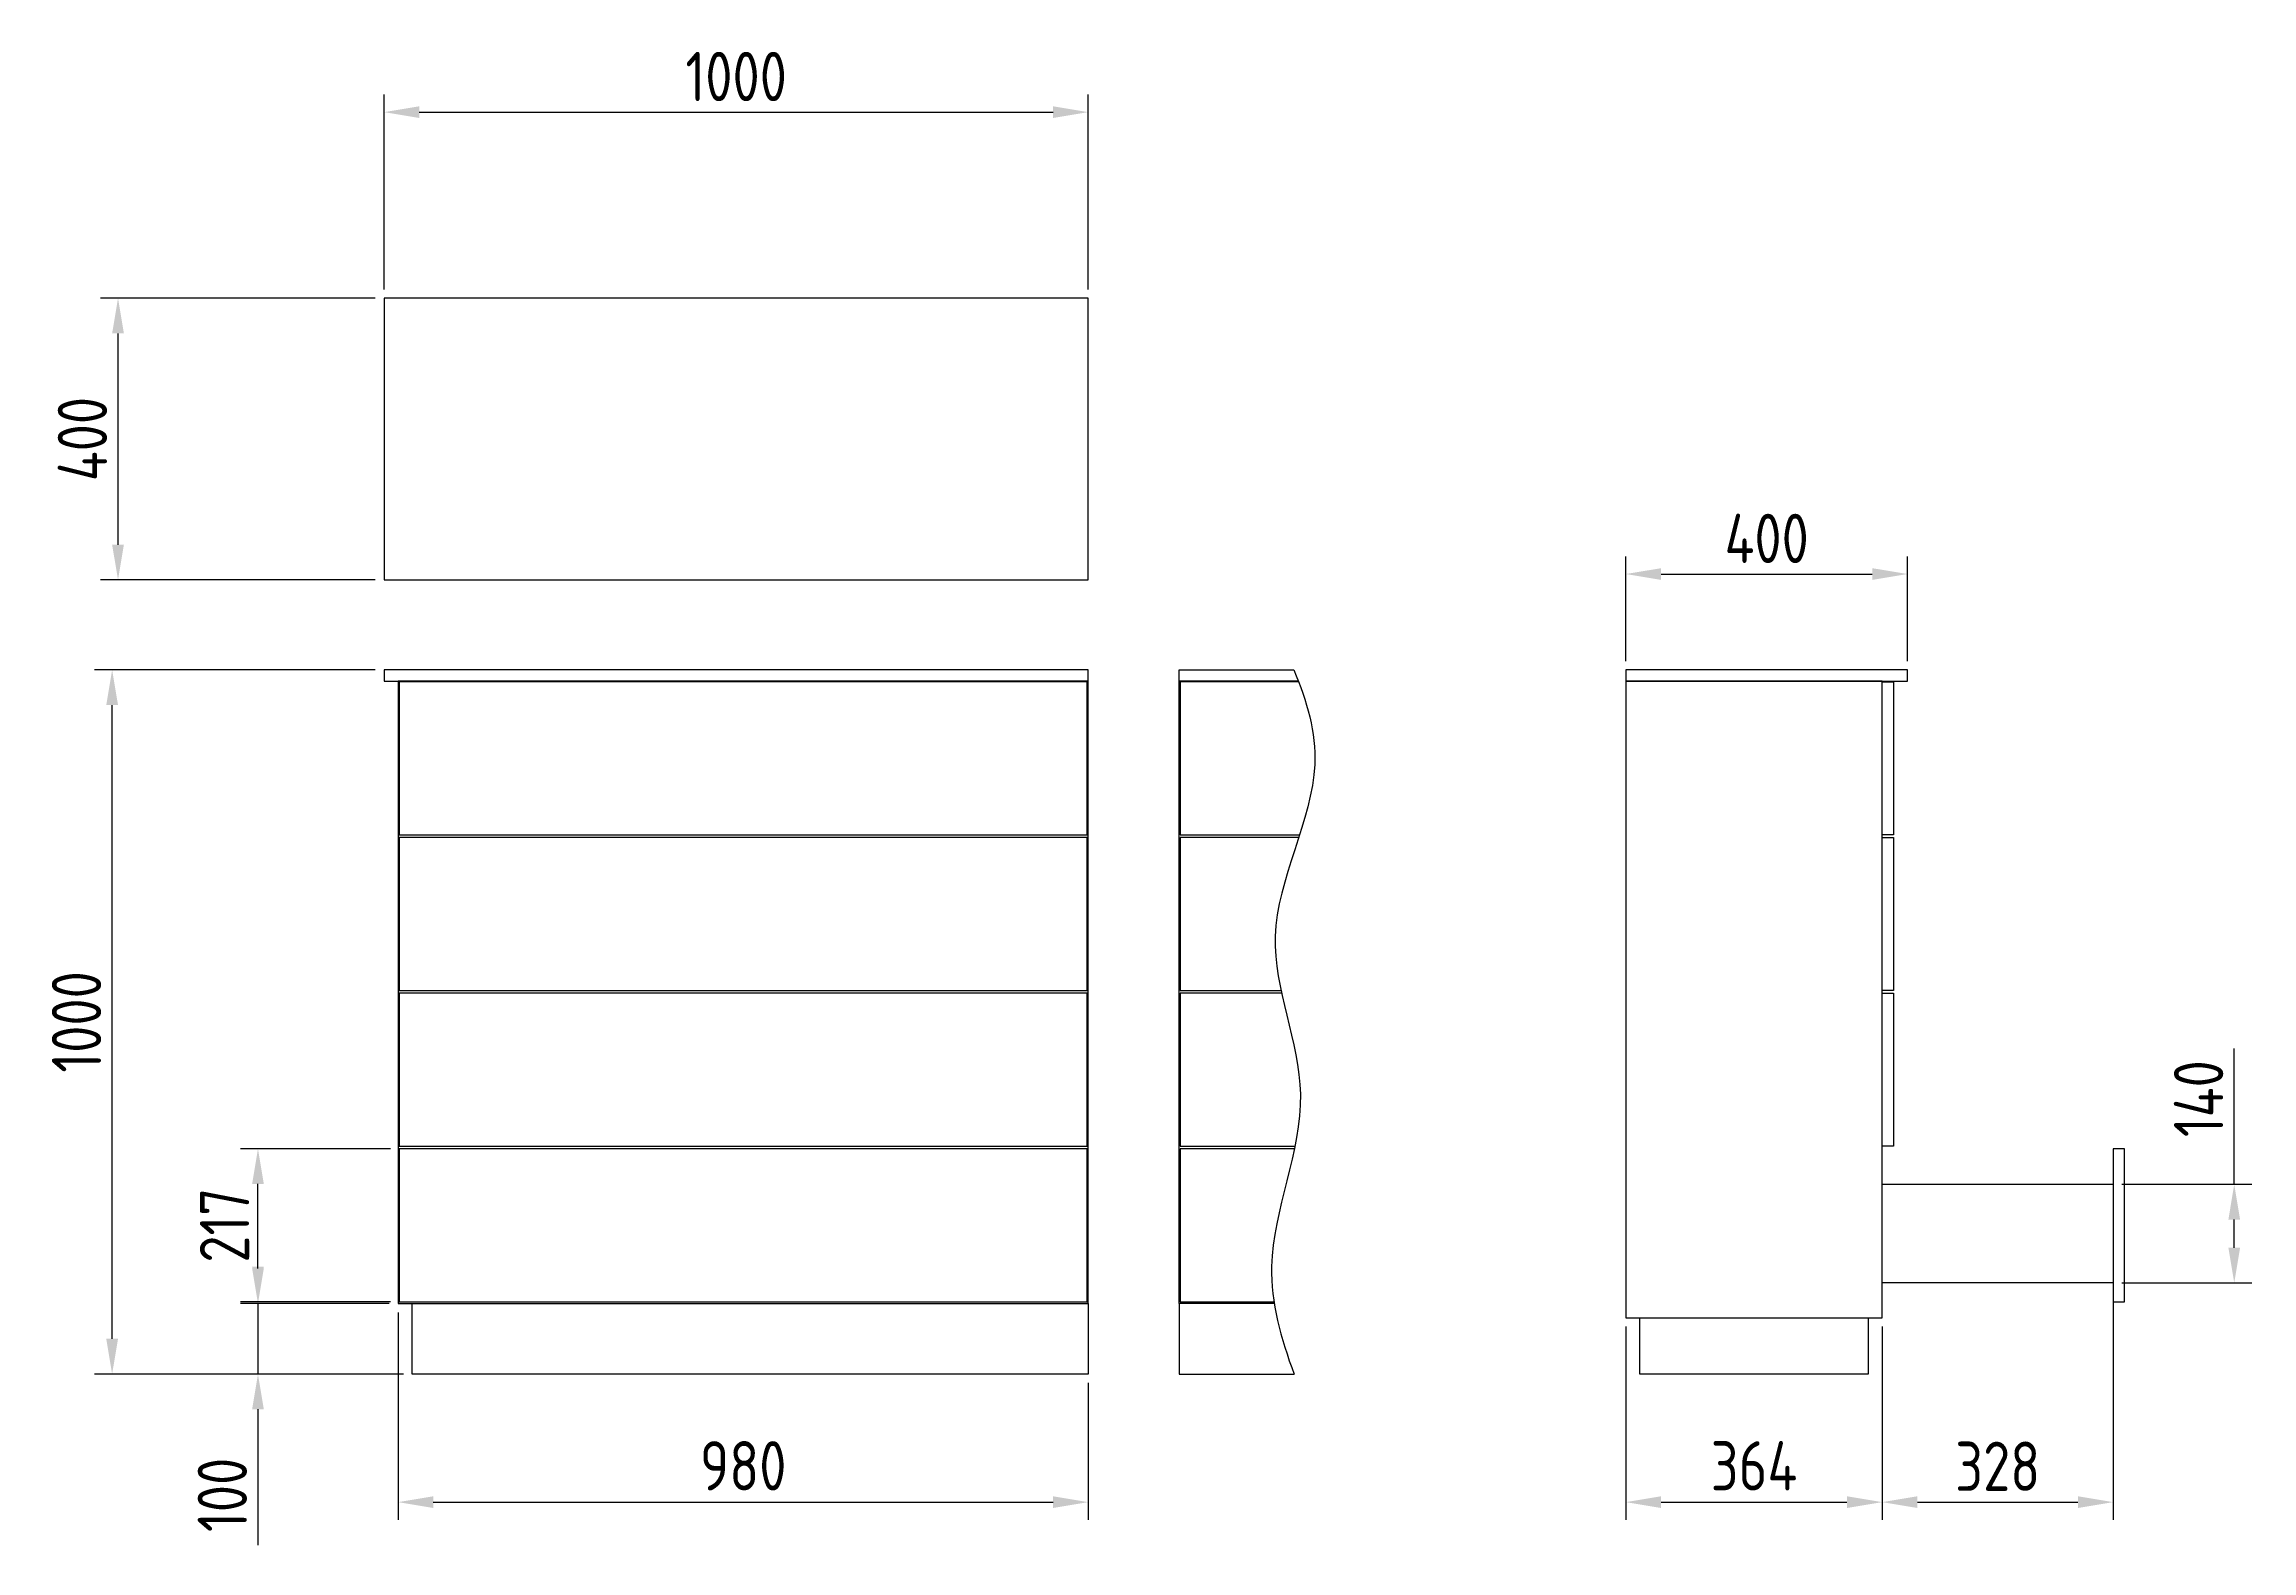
# Model space of a CAD drawing. Header units: millimetres. Extents: x 1713 to 34496, y -3951 to 7152.
# Drawn here: x 31361 to 34496, y 2553 to 4692 of the extents above; entities that cross this region are included whole.
import ezdxf

# ---------------------------------------------------------------- set-up
doc = ezdxf.new("R2010")
doc.units = ezdxf.units.MM
doc.layers.add('awcad.layer.СКД_технические_средства', color=7, linetype='Continuous', lineweight=30)
doc.styles.add('awcad.labels', font='eskd.shx')
doc.dimstyles.new('awcad.dim.building', dxfattribs={"dimtxt": 3.5, "dimasz": 2.5, "dimexe": 1.25, "dimexo": 0.625, "dimtad": 1, "dimtxsty": 'awcad.labels', "dimcen": 2.5, "dimadec": 0, "dimazin": 0, "dimtfac": 1, "dimtmove": 0, "dimatfit": 3, "dimldrblk": 'NONE', "dimfxl": 1, "dimarcsym": 0})

# ---------------------------------------------------------------- blocks, each defined once
blk = doc.blocks.new('*D385')
at = {"layer": 'awcad.layer.СКД_технические_средства', "color": 0, "linetype": 'ByBlock', "lineweight": -2, "transparency": 16777216}
for p, q in [((31864.1, 2891.2), (31864.1, 2596.8)), ((32844.1, 2791.2), (32844.1, 2596.8)), ((31914.1, 2621.8), (32794.1, 2621.8))]:
    blk.add_line(p, q, dxfattribs=at)
at = {"layer": 'awcad.layer.СКД_технические_средства', "color": 0, "linetype": 'ByBlock', "transparency": 16777216}
for points in [[(31914.1, 2630.1), (31914.1, 2613.5), (31864.1, 2621.8)], [(32794.1, 2630.1), (32794.1, 2613.5), (32844.1, 2621.8)]]:
    blk.add_solid(points, dxfattribs=at)
at = {"layer": 'Defpoints', "color": 0, "linetype": 'ByBlock', "transparency": 16777216}
for p in [(31864.1, 2903.7), (32844.1, 2803.7), (32844.1, 2621.8)]:
    blk.add_point(p, dxfattribs=at)
at = {"layer": 'awcad.layer.СКД_технические_средства', "color": 0, "linetype": 'ByBlock', "lineweight": -2, "transparency": 16777216, "insert": (32354.1, 2673.4), "char_height": 70, "attachment_point": 5, "style": 'awcad.labels'}
blk.add_mtext('980', dxfattribs=at)
blk = doc.blocks.new('_None')
blk = doc.blocks.new('*D398')
at = {"layer": 'awcad.layer.СКД_технические_средства', "color": 0, "linetype": 'ByBlock', "lineweight": -2, "transparency": 16777216}
for p, q in [((31831.6, 3803.7), (31433, 3803.7)), ((31458, 2853.7), (31458, 3753.7)), ((31871.6, 2803.7), (31433, 2803.7))]:
    blk.add_line(p, q, dxfattribs=at)
at = {"layer": 'awcad.layer.СКД_технические_средства', "color": 0, "linetype": 'ByBlock', "transparency": 16777216}
for points in [[(31449.7, 3753.7), (31466.4, 3753.7), (31458, 3803.7)], [(31449.7, 2853.7), (31466.4, 2853.7), (31458, 2803.7)]]:
    blk.add_solid(points, dxfattribs=at)
at = {"layer": 'Defpoints', "color": 0, "linetype": 'ByBlock', "transparency": 16777216}
for p in [(31458, 3803.7), (31844.1, 3803.7), (31884.1, 2803.7)]:
    blk.add_point(p, dxfattribs=at)
at = {"layer": 'awcad.layer.СКД_технические_средства', "color": 0, "linetype": 'ByBlock', "lineweight": -2, "transparency": 16777216, "insert": (31407.4, 3303.7), "char_height": 70, "attachment_point": 5, "rotation": 90, "style": 'awcad.labels'}
blk.add_mtext('1000', dxfattribs=at)
blk = doc.blocks.new('*D406')
at = {"layer": 'awcad.layer.СКД_технические_средства', "color": 0, "linetype": 'ByBlock', "lineweight": -2, "transparency": 16777216}
for p, q in [((31853.1, 3123.7), (31640.1, 3123.7)), ((31665.1, 2956.2), (31665.1, 3073.7)), ((31853.1, 2906.2), (31640.1, 2906.2))]:
    blk.add_line(p, q, dxfattribs=at)
at = {"layer": 'awcad.layer.СКД_технические_средства', "color": 0, "linetype": 'ByBlock', "transparency": 16777216}
for points in [[(31656.8, 3073.7), (31673.4, 3073.7), (31665.1, 3123.7)], [(31656.8, 2956.2), (31673.4, 2956.2), (31665.1, 2906.2)]]:
    blk.add_solid(points, dxfattribs=at)
at = {"layer": 'Defpoints', "color": 0, "linetype": 'ByBlock', "transparency": 16777216}
for p in [(31665.1, 3123.7), (31865.6, 3123.7), (31865.6, 2906.2)]:
    blk.add_point(p, dxfattribs=at)
at = {"layer": 'awcad.layer.СКД_технические_средства', "color": 0, "linetype": 'ByBlock', "lineweight": -2, "transparency": 16777216, "insert": (31617.6, 3014.9), "char_height": 70, "attachment_point": 5, "rotation": 90, "style": 'awcad.labels'}
blk.add_mtext('217', dxfattribs=at)
blk = doc.blocks.new('*D409')
at = {"layer": 'awcad.layer.СКД_технические_средства', "color": 0, "linetype": 'ByBlock', "lineweight": -2, "transparency": 16777216}
for p, q in [((33607.4, 2871.2), (33607.4, 2596.8)), ((33971.4, 2871.2), (33971.4, 2596.8)), ((33657.4, 2621.8), (33921.4, 2621.8))]:
    blk.add_line(p, q, dxfattribs=at)
at = {"layer": 'awcad.layer.СКД_технические_средства', "color": 0, "linetype": 'ByBlock', "transparency": 16777216}
for points in [[(33657.4, 2630.1), (33657.4, 2613.5), (33607.4, 2621.8)], [(33921.4, 2630.1), (33921.4, 2613.5), (33971.4, 2621.8)]]:
    blk.add_solid(points, dxfattribs=at)
at = {"layer": 'Defpoints', "color": 0, "linetype": 'ByBlock', "transparency": 16777216}
for p in [(33607.4, 2883.7), (33971.4, 2883.7), (33971.4, 2621.8)]:
    blk.add_point(p, dxfattribs=at)
at = {"layer": 'awcad.layer.СКД_технические_средства', "color": 0, "linetype": 'ByBlock', "lineweight": -2, "transparency": 16777216, "insert": (33789.4, 2673.4), "char_height": 70, "attachment_point": 5, "style": 'awcad.labels'}
blk.add_mtext('364', dxfattribs=at)
blk = doc.blocks.new('*D415')
at = {"layer": 'awcad.layer.СКД_технические_средства', "color": 0, "linetype": 'ByBlock', "lineweight": -2, "transparency": 16777216}
for p, q in [((33607.4, 3816.2), (33607.4, 3964.7)), ((34007.4, 3816.2), (34007.4, 3964.7)), ((33657.4, 3939.7), (33957.4, 3939.7))]:
    blk.add_line(p, q, dxfattribs=at)
at = {"layer": 'awcad.layer.СКД_технические_средства', "color": 0, "linetype": 'ByBlock', "transparency": 16777216}
for points in [[(33657.4, 3948), (33657.4, 3931.4), (33607.4, 3939.7)], [(33957.4, 3948), (33957.4, 3931.4), (34007.4, 3939.7)]]:
    blk.add_solid(points, dxfattribs=at)
at = {"layer": 'Defpoints', "color": 0, "linetype": 'ByBlock', "transparency": 16777216}
for p in [(34007.4, 3939.7), (33607.4, 3803.7), (34007.4, 3803.7)]:
    blk.add_point(p, dxfattribs=at)
at = {"layer": 'awcad.layer.СКД_технические_средства', "color": 0, "linetype": 'ByBlock', "lineweight": -2, "transparency": 16777216, "insert": (33807.4, 3990.3), "char_height": 70, "attachment_point": 5, "style": 'awcad.labels'}
blk.add_mtext('400', dxfattribs=at)
blk = doc.blocks.new('*D418')
at = {"layer": 'awcad.layer.СКД_технические_средства', "color": 0, "linetype": 'ByBlock', "lineweight": -2, "transparency": 16777216}
for p, q in [((34299.4, 2920.6), (34299.4, 2596.8)), ((33971.4, 2871.2), (33971.4, 2596.8)), ((34021.4, 2621.8), (34249.4, 2621.8))]:
    blk.add_line(p, q, dxfattribs=at)
at = {"layer": 'awcad.layer.СКД_технические_средства', "color": 0, "linetype": 'ByBlock', "transparency": 16777216}
for points in [[(34021.4, 2630.1), (34021.4, 2613.5), (33971.4, 2621.8)], [(34249.4, 2630.1), (34249.4, 2613.5), (34299.4, 2621.8)]]:
    blk.add_solid(points, dxfattribs=at)
at = {"layer": 'Defpoints', "color": 0, "linetype": 'ByBlock', "transparency": 16777216}
for p in [(34299.4, 2933.1), (33971.4, 2883.7), (34299.4, 2621.8)]:
    blk.add_point(p, dxfattribs=at)
at = {"layer": 'awcad.layer.СКД_технические_средства', "color": 0, "linetype": 'ByBlock', "lineweight": -2, "transparency": 16777216, "insert": (34135.4, 2672.7), "char_height": 70, "attachment_point": 5, "style": 'awcad.labels'}
blk.add_mtext('328', dxfattribs=at)
blk = doc.blocks.new('*D421')
at = {"layer": 'awcad.layer.СКД_технические_средства', "color": 0, "linetype": 'ByBlock', "lineweight": -2, "transparency": 16777216}
for p, q in [((34471.3, 3073.1), (34471.3, 3266.2)), ((34311.9, 3073.1), (34496.3, 3073.1)), ((34471.3, 2983.1), (34471.3, 3023.1)), ((34311.9, 2933.1), (34496.3, 2933.1))]:
    blk.add_line(p, q, dxfattribs=at)
at = {"layer": 'awcad.layer.СКД_технические_средства', "color": 0, "linetype": 'ByBlock', "transparency": 16777216}
for points in [[(34463, 3023.1), (34479.6, 3023.1), (34471.3, 3073.1)], [(34463, 2983.1), (34479.6, 2983.1), (34471.3, 2933.1)]]:
    blk.add_solid(points, dxfattribs=at)
at = {"layer": 'Defpoints', "color": 0, "linetype": 'ByBlock', "transparency": 16777216}
for p in [(34299.4, 3073.1), (34471.3, 3073.1), (34299.4, 2933.1)]:
    blk.add_point(p, dxfattribs=at)
at = {"layer": 'awcad.layer.СКД_технические_средства', "color": 0, "linetype": 'ByBlock', "lineweight": -2, "transparency": 16777216, "insert": (34420.7, 3194.7), "char_height": 70, "attachment_point": 5, "rotation": 90, "style": 'awcad.labels'}
blk.add_mtext('140', dxfattribs=at)
blk = doc.blocks.new('*D426')
at = {"layer": 'awcad.layer.СКД_технические_средства', "color": 0, "linetype": 'ByBlock', "lineweight": -2, "transparency": 16777216}
for p, q in [((31831.6, 4331.4), (31441.4, 4331.4)), ((31466.4, 3981.4), (31466.4, 4281.4)), ((31831.6, 3931.4), (31441.4, 3931.4))]:
    blk.add_line(p, q, dxfattribs=at)
at = {"layer": 'awcad.layer.СКД_технические_средства', "color": 0, "linetype": 'ByBlock', "transparency": 16777216}
for points in [[(31458, 4281.4), (31474.7, 4281.4), (31466.4, 4331.4)], [(31458, 3981.4), (31474.7, 3981.4), (31466.4, 3931.4)]]:
    blk.add_solid(points, dxfattribs=at)
at = {"layer": 'Defpoints', "color": 0, "linetype": 'ByBlock', "transparency": 16777216}
for p in [(31466.4, 4331.4), (31844.1, 4331.4), (31844.1, 3931.4)]:
    blk.add_point(p, dxfattribs=at)
at = {"layer": 'awcad.layer.СКД_технические_средства', "color": 0, "linetype": 'ByBlock', "lineweight": -2, "transparency": 16777216, "insert": (31415.8, 4131.4), "char_height": 70, "attachment_point": 5, "rotation": 90, "style": 'awcad.labels'}
blk.add_mtext('400', dxfattribs=at)
blk = doc.blocks.new('*D429')
at = {"layer": 'awcad.layer.СКД_технические_средства', "color": 0, "linetype": 'ByBlock', "lineweight": -2, "transparency": 16777216}
for p, q in [((31844.1, 4343.9), (31844.1, 4620.6)), ((32844.1, 4343.9), (32844.1, 4620.6)), ((31894.1, 4595.6), (32794.1, 4595.6))]:
    blk.add_line(p, q, dxfattribs=at)
at = {"layer": 'awcad.layer.СКД_технические_средства', "color": 0, "linetype": 'ByBlock', "transparency": 16777216}
for points in [[(31894.1, 4603.9), (31894.1, 4587.3), (31844.1, 4595.6)], [(32794.1, 4603.9), (32794.1, 4587.3), (32844.1, 4595.6)]]:
    blk.add_solid(points, dxfattribs=at)
at = {"layer": 'Defpoints', "color": 0, "linetype": 'ByBlock', "transparency": 16777216}
for p in [(32844.1, 4595.6), (31844.1, 4331.4), (32844.1, 4331.4)]:
    blk.add_point(p, dxfattribs=at)
at = {"layer": 'awcad.layer.СКД_технические_средства', "color": 0, "linetype": 'ByBlock', "lineweight": -2, "transparency": 16777216, "insert": (32344.1, 4646.2), "char_height": 70, "attachment_point": 5, "style": 'awcad.labels'}
blk.add_mtext('1000', dxfattribs=at)
blk = doc.blocks.new('*D466')
at = {"layer": 'awcad.layer.СКД_технические_средства', "color": 0, "linetype": 'ByBlock', "lineweight": -2, "transparency": 16777216}
for p, q in [((31665.1, 2953.7), (31665.1, 3003.7)), ((31851.6, 2903.7), (31640.1, 2903.7)), ((31665.1, 2903.7), (31665.1, 2803.7)), ((31871.6, 2803.7), (31640.1, 2803.7)), ((31665.1, 2753.7), (31665.1, 2560.6))]:
    blk.add_line(p, q, dxfattribs=at)
at = {"layer": 'awcad.layer.СКД_технические_средства', "color": 0, "linetype": 'ByBlock', "transparency": 16777216}
for points in [[(31656.8, 2953.7), (31673.4, 2953.7), (31665.1, 2903.7)], [(31656.8, 2753.7), (31673.4, 2753.7), (31665.1, 2803.7)]]:
    blk.add_solid(points, dxfattribs=at)
at = {"layer": 'Defpoints', "color": 0, "linetype": 'ByBlock', "transparency": 16777216}
for p in [(31665.1, 2903.7), (31864.1, 2903.7), (31884.1, 2803.7)]:
    blk.add_point(p, dxfattribs=at)
at = {"layer": 'awcad.layer.СКД_технические_средства', "color": 0, "linetype": 'ByBlock', "lineweight": -2, "transparency": 16777216, "insert": (31614.5, 2632.1), "char_height": 70, "attachment_point": 5, "rotation": 90, "style": 'awcad.labels'}
blk.add_mtext('100', dxfattribs=at)

msp = doc.modelspace()

# ---------------------------------------------------------------- linework, layer by layer
for points in [[(31844.101, 3931.412), (32844.101, 3931.412), (32844.101, 4331.412), (31844.101, 4331.412)], [(31844.101, 3803.683), (31844.101, 3787.683), (32844.101, 3787.683), (32844.101, 3803.683)], [(33607.413, 3803.683), (33607.413, 3787.683), (34007.413, 3787.683), (34007.413, 3803.683)], [(32844.101, 3787.683), (31864.101, 3787.683), (31864.101, 2903.683), (32844.101, 2903.683)], [(31865.601, 3569.183), (32842.601, 3569.183), (32842.601, 3786.683), (31865.601, 3786.683)], [(33971.413, 3787.683), (33607.413, 3787.683), (33607.413, 2883.683), (33971.413, 2883.683)], [(33971.413, 3786.683), (33987.413, 3786.683), (33987.413, 3569.183), (33971.413, 3569.183)], [(31865.601, 3348.183), (32842.601, 3348.183), (32842.601, 3565.683), (31865.601, 3565.683)], [(33971.413, 3565.683), (33987.413, 3565.683), (33987.413, 3348.183), (33971.413, 3348.183)], [(31865.601, 3127.183), (32842.601, 3127.183), (32842.601, 3344.683), (31865.601, 3344.683)], [(33971.413, 3344.683), (33987.413, 3344.683), (33987.413, 3127.183), (33971.413, 3127.183)], [(31865.601, 2906.183), (32842.601, 2906.183), (32842.601, 3123.683), (31865.601, 3123.683)], [(34299.413, 2906.183), (34315.413, 2906.183), (34315.413, 3123.683), (34299.413, 3123.683)], [(34299.413, 2933.129), (33971.413, 2933.129), (33971.413, 3073.129), (34299.413, 3073.129)], [(32844.101, 2903.683), (32844.101, 2803.683), (31884.101, 2803.683), (31884.101, 2903.683)], [(33951.413, 2883.683), (33951.413, 2803.683), (33627.413, 2803.683), (33627.413, 2883.683)]]:
    msp.add_lwpolyline(points, close=True)
for points in [[(33142.417, 3787.683), (32972.918, 3787.683), (32972.918, 3803.683), (33135.894, 3803.683)], [(33108.183, 2903.683), (32972.918, 2903.683), (32972.918, 3787.683), (33142.417, 3787.683)], [(33142.805, 3786.683), (32974.418, 3786.683), (32974.418, 3569.183), (33144.091, 3569.183)], [(33142.973, 3565.683), (32974.418, 3565.683), (32974.418, 3348.183), (33117.916, 3348.183)], [(33118.661, 3344.683), (32974.418, 3344.683), (32974.418, 3127.183), (33137.471, 3127.183)], [(33136.759, 3123.683), (32974.418, 3123.683), (32974.418, 2906.183), (33107.794, 2906.183)], [(33108.183, 2903.683), (32972.918, 2903.683), (32972.918, 2803.683), (33136.399, 2803.683)]]:
    msp.add_lwpolyline(points)
msp.add_open_spline([(33135.894, 3803.683), (33154.796, 3759.252), (33190.291, 3635.179), (33066.798, 3433.2), (33183.733, 3194.173), (33080.758, 2984.862), (33117.415, 2854.304), (33136.399, 2803.683)], degree=3, knots=[100.666737, 100.666737, 100.666737, 100.666737, 241.61644486, 492.43955228, 719.36332173, 967.21500658, 1125.02106302, 1125.02106302, 1125.02106302, 1125.02106302])

# ---------------------------------------------------------------- dimensions: what is measured, and where the dimension line sits
at = {"layer": 'awcad.layer.СКД_технические_средства', "color": 253, "linetype": 'ByBlock', "lineweight": -2}
for base, p1, p2, picture, middle in [((32844.101, 4595.604), (31844.101, 4331.412), (32844.101, 4331.412), '*D429', (32344.101, 4646.211)), ((34007.413, 3939.707), (33607.413, 3803.683), (34007.413, 3803.683), '*D415', (33807.413, 3990.313)), ((34299.413, 2621.795), (33971.413, 2883.683), (34299.413, 2933.129), '*D418', (34135.413, 2672.66)), ((32844.101, 2621.795), (31864.101, 2903.683), (32844.101, 2803.683), '*D385', (32354.101, 2673.437)), ((33971.413, 2621.795), (33607.413, 2883.683), (33971.413, 2883.683), '*D409', (33789.413, 2673.437))]:
    dim = msp.add_linear_dim(base=base, p1=p1, p2=p2, dimstyle='awcad.dim.building', dxfattribs=at)
    dim.commit()
    dim.dimension.update_dxf_attribs({"geometry": picture, "text_midpoint": middle})
for base, p1, p2, picture, middle in [((31466.363, 4331.412), (31844.101, 3931.412), (31844.101, 4331.412), '*D426', (31415.756, 4131.412)), ((31458.029, 3803.683), (31884.101, 2803.683), (31844.101, 3803.683), '*D398', (31407.423, 3303.683)), ((34471.305, 3073.129), (34299.413, 2933.129), (34299.413, 3073.129), '*D421', (34420.699, 3194.683))]:
    dim = msp.add_linear_dim(base=base, p1=p1, p2=p2, angle=90, dimstyle='awcad.dim.building', dxfattribs=at)
    dim.commit()
    dim.dimension.update_dxf_attribs({"geometry": picture, "text_midpoint": middle})
dim = msp.add_linear_dim(base=(31665.098, 3123.683), p1=(31865.601, 2906.183), p2=(31865.601, 3123.683), angle=90, text='217', dimstyle='awcad.dim.building', dxfattribs=at)
dim.commit()
dim.dimension.update_dxf_attribs({"geometry": '*D406', "text_midpoint": (31617.598, 3014.933)})
dim = msp.add_linear_dim(base=(31665.098, 2903.683), p1=(31884.101, 2803.683), p2=(31864.101, 2903.683), angle=90, dimstyle='awcad.dim.building', dxfattribs=at)
dim.commit()
dim.dimension.update_dxf_attribs({"geometry": '*D466', "text_midpoint": (31665.098, 2632.13), "dimtype": 160})

doc.saveas('drawing.dxf')
